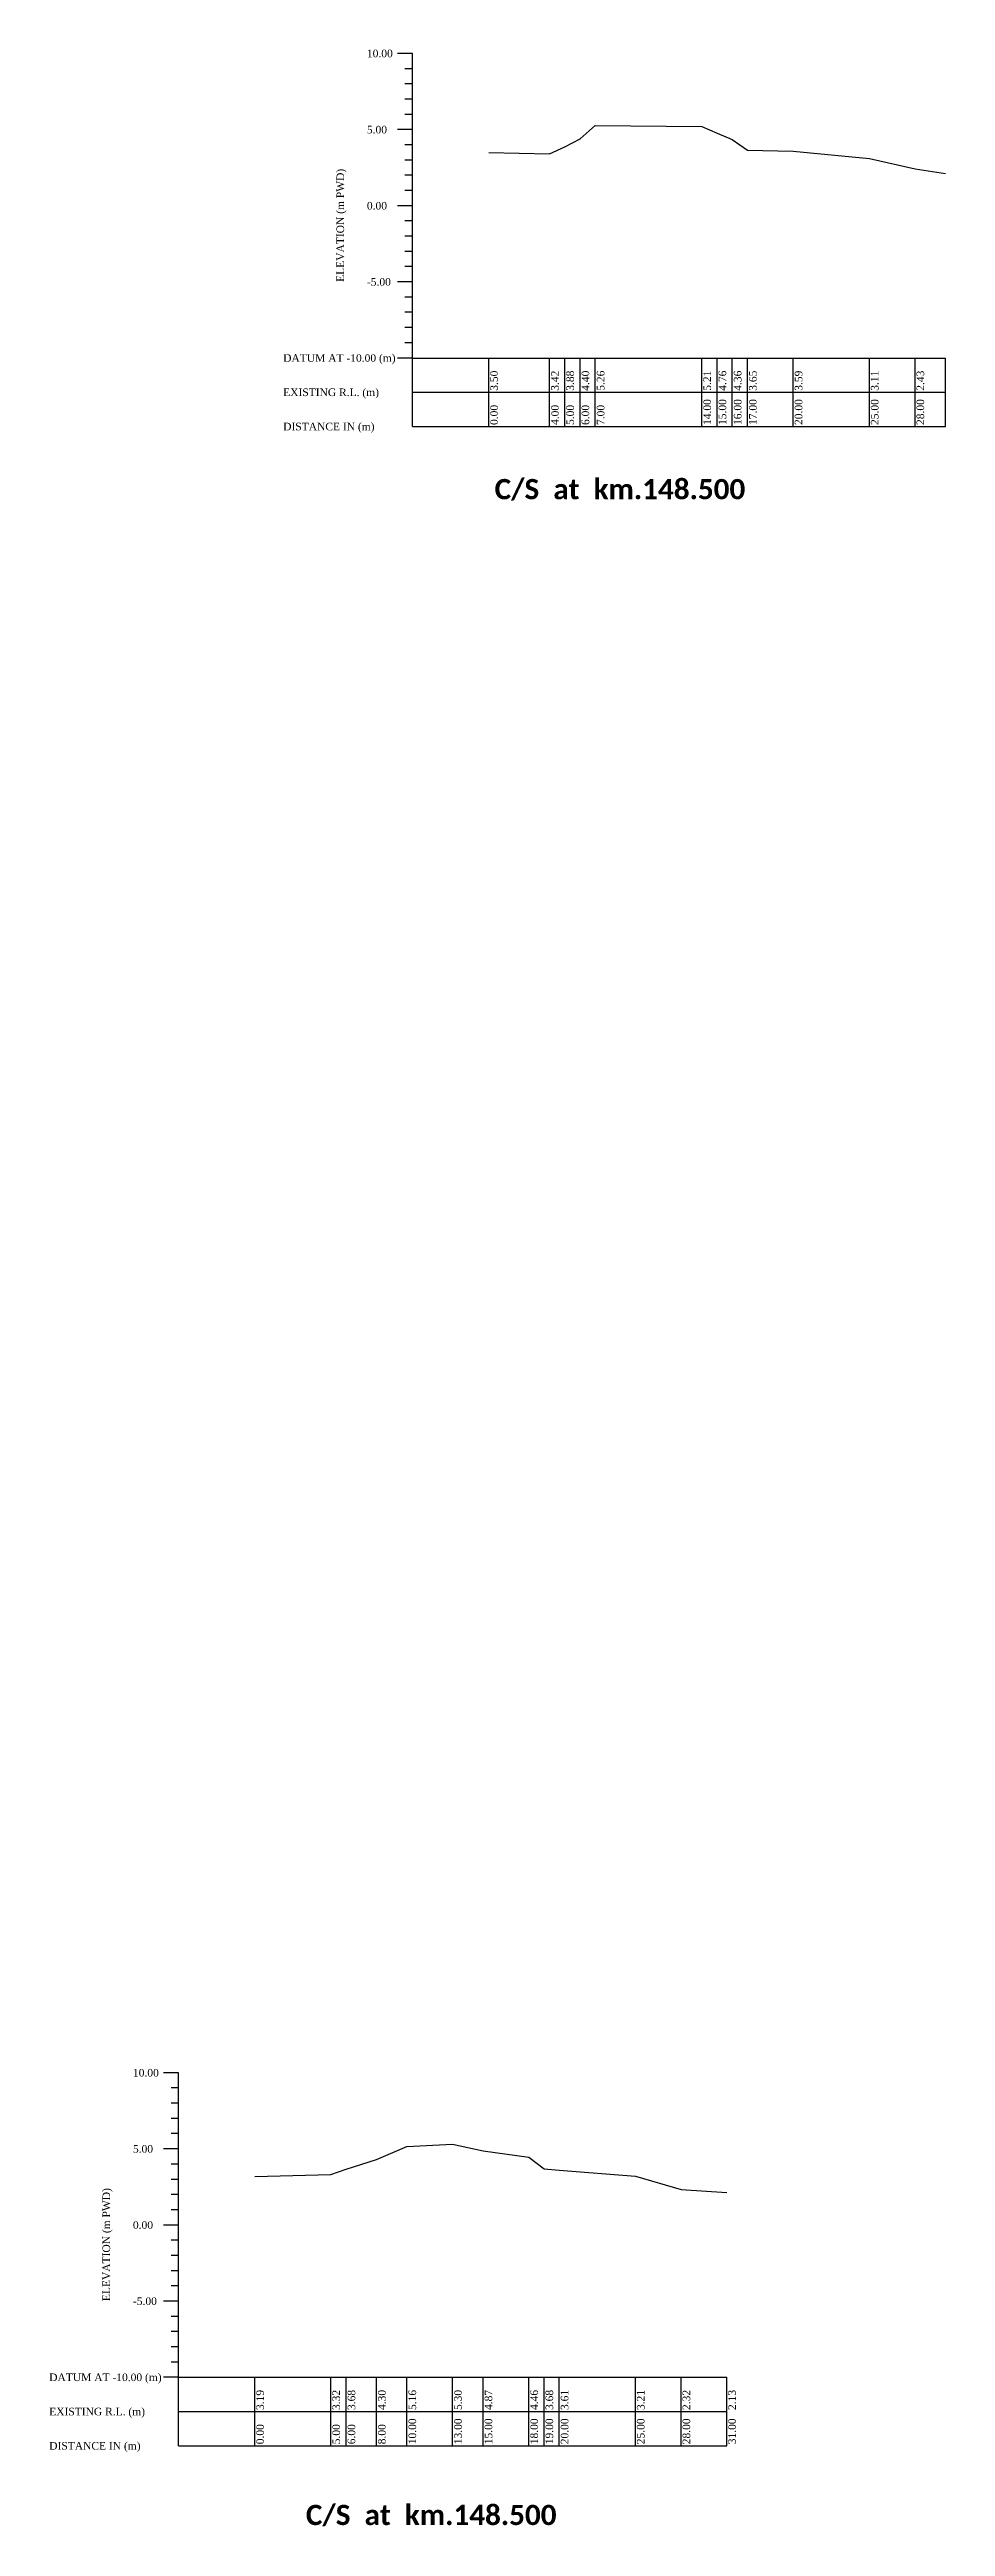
# Model space of a CAD drawing. Header units: metres. Extents: x -148477 to 168932, y -55673 to -2736.
# Drawn here: x 76068.2 to 76127.1, y -28121.6 to -27958.9 of the extents above; entities that cross this region are included whole.
import ezdxf

# ---------------------------------------------------------------- set-up
doc = ezdxf.new("R2010")
doc.units = ezdxf.units.M
doc.styles.add('liza', font='times.ttf', dxfattribs={"height": 2})
doc.styles.get("Standard").update_dxf_attribs({"font": 'times.ttf'})

msp = doc.modelspace()

# ---------------------------------------------------------------- texts
at = {"color": 6, "linetype": 'Continuous', "lineweight": -3, "ltscale": 0.5, "char_height": 0.5, "attachment_point": 1, "style": 'liza'}
for s, insert, width in [('10.00', (76089.084, -27958.9195), 2), ('5.00', (76089.084, -27963.9195), 2), ('0.00', (76089.084, -27968.9195), 2), ('-5.00', (76089.084, -27973.9195), 2), ('DATUM AT -10.00 (m)', (76083.584, -27978.9195), 7.5), ('EXISTING R.L. (m)', (76083.584, -27981.1695), 7.5), ('DISTANCE IN (m)', (76083.584, -27983.4195), 7.5), ('10.00', (76073.7163, -28091.5286), 2), ('5.00', (76073.7163, -28096.5286), 2), ('0.00', (76073.7163, -28101.5286), 2), ('-5.00', (76073.7163, -28106.5286), 2), ('DATUM AT -10.00 (m)', (76068.2163, -28111.5286), 7.5), ('EXISTING R.L. (m)', (76068.2163, -28113.7786), 7.5), ('DISTANCE IN (m)', (76068.2163, -28116.0286), 7.5)]:
    msp.add_mtext(s, dxfattribs=dict(at, insert=insert, width=width))
at = {"color": 6, "linetype": 'Continuous', "lineweight": -3, "ltscale": 0.5, "char_height": 0.5, "attachment_point": 1, "rotation": 90, "style": 'liza'}
for s, insert, width in [('ELEVATION (m PWD)', (76087.084, -27974.1695), 10), ('3.50', (76097.184, -27981.3195), 2.15), ('3.42', (76101.184, -27981.3195), 2.15), ('3.88', (76102.184, -27981.3195), 2.15), ('4.40', (76103.184, -27981.3195), 2.15), ('5.26', (76104.184, -27981.3195), 2.15), ('5.21', (76111.184, -27981.3195), 2.15), ('4.76', (76112.184, -27981.3195), 2.15), ('4.36', (76113.184, -27981.3195), 2.15), ('3.65', (76114.184, -27981.3195), 2.15), ('3.59', (76117.184, -27981.3195), 2.15), ('3.11', (76122.184, -27981.3195), 2.15), ('2.43', (76125.184, -27981.3195), 2.15), ('0.00', (76097.184, -27983.5695), 2.15), ('4.00', (76101.184, -27983.5695), 2.15), ('5.00', (76102.184, -27983.5695), 2.15), ('6.00', (76103.184, -27983.5695), 2.15), ('7.00', (76104.184, -27983.5695), 2.15), ('14.00', (76111.184, -27983.5695), 2.15), ('15.00', (76112.184, -27983.5695), 2.15), ('16.00', (76113.184, -27983.5695), 2.15), ('17.00', (76114.184, -27983.5695), 2.15), ('20.00', (76117.184, -27983.5695), 2.15), ('25.00', (76122.184, -27983.5695), 2.15), ('28.00', (76125.184, -27983.5695), 2.15), ('ELEVATION (m PWD)', (76071.7163, -28106.7786), 10), ('3.19', (76081.8163, -28113.9286), 2.15), ('3.32', (76086.8163, -28113.9286), 2.15), ('3.68', (76087.8163, -28113.9286), 2.15), ('4.30', (76089.8163, -28113.9286), 2.15), ('5.16', (76091.8163, -28113.9286), 2.15), ('5.30', (76094.8163, -28113.9286), 2.15), ('4.87', (76096.8163, -28113.9286), 2.15), ('4.46', (76099.8163, -28113.9286), 2.15), ('3.68', (76100.8163, -28113.9286), 2.15), ('3.61', (76101.8163, -28113.9286), 2.15), ('3.21', (76106.8163, -28113.9286), 2.15), ('2.32', (76109.8163, -28113.9286), 2.15), ('2.13', (76112.8163, -28113.9286), 2.15), ('10.00', (76091.8163, -28116.1786), 2.15), ('13.00', (76094.8163, -28116.1786), 2.15), ('15.00', (76096.8163, -28116.1786), 2.15), ('18.00', (76099.8163, -28116.1786), 2.15), ('19.00', (76100.8163, -28116.1786), 2.15), ('20.00', (76101.8163, -28116.1786), 2.15), ('25.00', (76106.8163, -28116.1786), 2.15), ('28.00', (76109.8163, -28116.1786), 2.15), ('31.00', (76112.8163, -28116.1786), 2.15), ('0.00', (76081.8163, -28116.1786), 2.15), ('5.00', (76086.8163, -28116.1786), 2.15), ('6.00', (76087.8163, -28116.1786), 2.15), ('8.00', (76089.8163, -28116.1786), 2.15)]:
    msp.add_mtext(s, dxfattribs=dict(at, insert=insert, width=width))
at = {"color": 0, "linetype": 'ByBlock', "lineweight": 30, "char_height": 1.326841, "width": 81.781813, "attachment_point": 1}
for insert in [(76097.4733, -27987.1164), (76085.0766, -28120.1551)]:
    msp.add_mtext('{\\fCalibri|b1|i0|c0|p34;\\C256;C/S  at  km.148.500}', dxfattribs=dict(at, insert=insert))

# ---------------------------------------------------------------- linework, layer by layer
at = {"color": 6, "linetype": 'Continuous', "lineweight": -3, "ltscale": 0.5}
for p, q in [((76092.084, -27959.1695), (76091.084, -27959.1695)), ((76092.084, -27960.1695), (76091.584, -27960.1695)), ((76092.084, -27983.6695), (76092.084, -27959.1695)), ((76092.084, -27961.1695), (76091.584, -27961.1695)), ((76092.084, -27962.1695), (76091.584, -27962.1695)), ((76092.084, -27963.1695), (76091.584, -27963.1695)), ((76092.084, -27964.1695), (76091.084, -27964.1695)), ((76102.084, -27965.2925), (76103.084, -27964.7705)), ((76103.084, -27964.7705), (76104.084, -27963.9105)), ((76104.084, -27963.9105), (76111.084, -27963.9605)), ((76111.084, -27963.9605), (76112.084, -27964.4105)), ((76112.084, -27964.4105), (76113.084, -27964.8105)), ((76113.084, -27964.8105), (76114.084, -27965.5205)), ((76092.084, -27965.1695), (76091.584, -27965.1695)), ((76092.084, -27966.1695), (76091.584, -27966.1695)), ((76097.084, -27965.6705), (76101.084, -27965.7505)), ((76101.084, -27965.7505), (76102.084, -27965.2925)), ((76114.084, -27965.5205), (76117.084, -27965.5805)), ((76117.084, -27965.5805), (76122.084, -27966.0605)), ((76122.084, -27966.0605), (76125.084, -27966.7445)), ((76092.084, -27967.1695), (76091.584, -27967.1695)), ((76092.084, -27968.1695), (76091.584, -27968.1695)), ((76125.084, -27966.7445), (76127.084, -27967.0565)), ((76092.084, -27969.1695), (76091.084, -27969.1695)), ((76092.084, -27970.1695), (76091.584, -27970.1695)), ((76092.084, -27971.1695), (76091.584, -27971.1695)), ((76092.084, -27972.1695), (76091.584, -27972.1695)), ((76092.084, -27973.1695), (76091.584, -27973.1695)), ((76092.084, -27974.1695), (76091.084, -27974.1695)), ((76092.084, -27975.1695), (76091.584, -27975.1695)), ((76092.084, -27976.1695), (76091.584, -27976.1695)), ((76092.084, -27977.1695), (76091.584, -27977.1695)), ((76092.084, -27979.1695), (76091.084, -27979.1695)), ((76092.084, -27978.1695), (76091.584, -27978.1695)), ((76092.084, -27979.1695), (76127.084, -27979.1695)), ((76097.084, -27983.6695), (76097.084, -27979.1695)), ((76101.084, -27983.6695), (76101.084, -27979.1695)), ((76102.084, -27983.6695), (76102.084, -27979.1695)), ((76103.084, -27983.6695), (76103.084, -27979.1695)), ((76104.084, -27983.6695), (76104.084, -27979.1695)), ((76111.084, -27983.6695), (76111.084, -27979.1695)), ((76112.084, -27983.6695), (76112.084, -27979.1695)), ((76113.084, -27983.6695), (76113.084, -27979.1695)), ((76114.084, -27983.6695), (76114.084, -27979.1695)), ((76117.084, -27983.6695), (76117.084, -27979.1695)), ((76122.084, -27983.6695), (76122.084, -27979.1695)), ((76125.084, -27983.6695), (76125.084, -27979.1695)), ((76127.084, -27983.6695), (76127.084, -27979.1695)), ((76092.084, -27981.4195), (76127.084, -27981.4195)), ((76092.084, -27983.6695), (76127.084, -27983.6695)), ((76076.7163, -28091.7786), (76075.7163, -28091.7786)), ((76076.7163, -28116.2786), (76076.7163, -28091.7786)), ((76076.7163, -28092.7786), (76076.2163, -28092.7786)), ((76076.7163, -28093.7786), (76076.2163, -28093.7786)), ((76076.7163, -28094.7786), (76076.2163, -28094.7786)), ((76076.7163, -28096.7786), (76075.7163, -28096.7786)), ((76076.7163, -28095.7786), (76076.2163, -28095.7786)), ((76089.7163, -28097.4796), (76091.7163, -28096.6226)), ((76091.7163, -28096.6226), (76094.7163, -28096.4736)), ((76094.7163, -28096.4736), (76096.7163, -28096.9096)), ((76076.7163, -28097.7786), (76076.2163, -28097.7786)), ((76086.7163, -28098.4566), (76087.7163, -28098.1036)), ((76087.7163, -28098.1036), (76089.7163, -28097.4796)), ((76096.7163, -28096.9096), (76099.7163, -28097.3196)), ((76099.7163, -28097.3196), (76100.7163, -28098.0966)), ((76100.7163, -28098.0966), (76101.7163, -28098.1696)), ((76101.7163, -28098.1696), (76106.7163, -28098.5696)), ((76076.7163, -28098.7786), (76076.2163, -28098.7786)), ((76076.7163, -28099.7786), (76076.2163, -28099.7786)), ((76081.7163, -28098.5866), (76086.7163, -28098.4566)), ((76106.7163, -28098.5696), (76109.7163, -28099.4536)), ((76109.7163, -28099.4536), (76112.7163, -28099.6466)), ((76076.7163, -28100.7786), (76076.2163, -28100.7786)), ((76076.7163, -28101.7786), (76075.7163, -28101.7786)), ((76076.7163, -28102.7786), (76076.2163, -28102.7786)), ((76076.7163, -28103.7786), (76076.2163, -28103.7786)), ((76076.7163, -28104.7786), (76076.2163, -28104.7786)), ((76076.7163, -28105.7786), (76076.2163, -28105.7786)), ((76076.7163, -28106.7786), (76075.7163, -28106.7786)), ((76076.7163, -28107.7786), (76076.2163, -28107.7786)), ((76076.7163, -28108.7786), (76076.2163, -28108.7786)), ((76076.7163, -28109.7786), (76076.2163, -28109.7786)), ((76076.7163, -28110.7786), (76076.2163, -28110.7786)), ((76076.7163, -28111.7786), (76075.7163, -28111.7786)), ((76076.7163, -28111.7786), (76112.7163, -28111.7786)), ((76081.7163, -28116.2786), (76081.7163, -28111.7786)), ((76086.7163, -28116.2786), (76086.7163, -28111.7786)), ((76087.7163, -28116.2786), (76087.7163, -28111.7786)), ((76089.7163, -28116.2786), (76089.7163, -28111.7786)), ((76091.7163, -28116.2786), (76091.7163, -28111.7786)), ((76094.7163, -28116.2786), (76094.7163, -28111.7786)), ((76096.7163, -28116.2786), (76096.7163, -28111.7786)), ((76099.7163, -28116.2786), (76099.7163, -28111.7786)), ((76100.7163, -28116.2786), (76100.7163, -28111.7786)), ((76101.7163, -28116.2786), (76101.7163, -28111.7786)), ((76106.7163, -28116.2786), (76106.7163, -28111.7786)), ((76109.7163, -28116.2786), (76109.7163, -28111.7786)), ((76112.7163, -28116.2786), (76112.7163, -28111.7786)), ((76076.7163, -28114.0286), (76112.7163, -28114.0286)), ((76076.7163, -28116.2786), (76112.7163, -28116.2786))]:
    msp.add_line(p, q, dxfattribs=at)

msp.set_redraw_order([(e.dxf.handle, doc.entitydb.next_handle()) for e in msp.query("TEXT MTEXT ATTDEF DIMENSION ARC_DIMENSION")])  # texts and dimensions are drawn at this point

doc.saveas('drawing.dxf')
